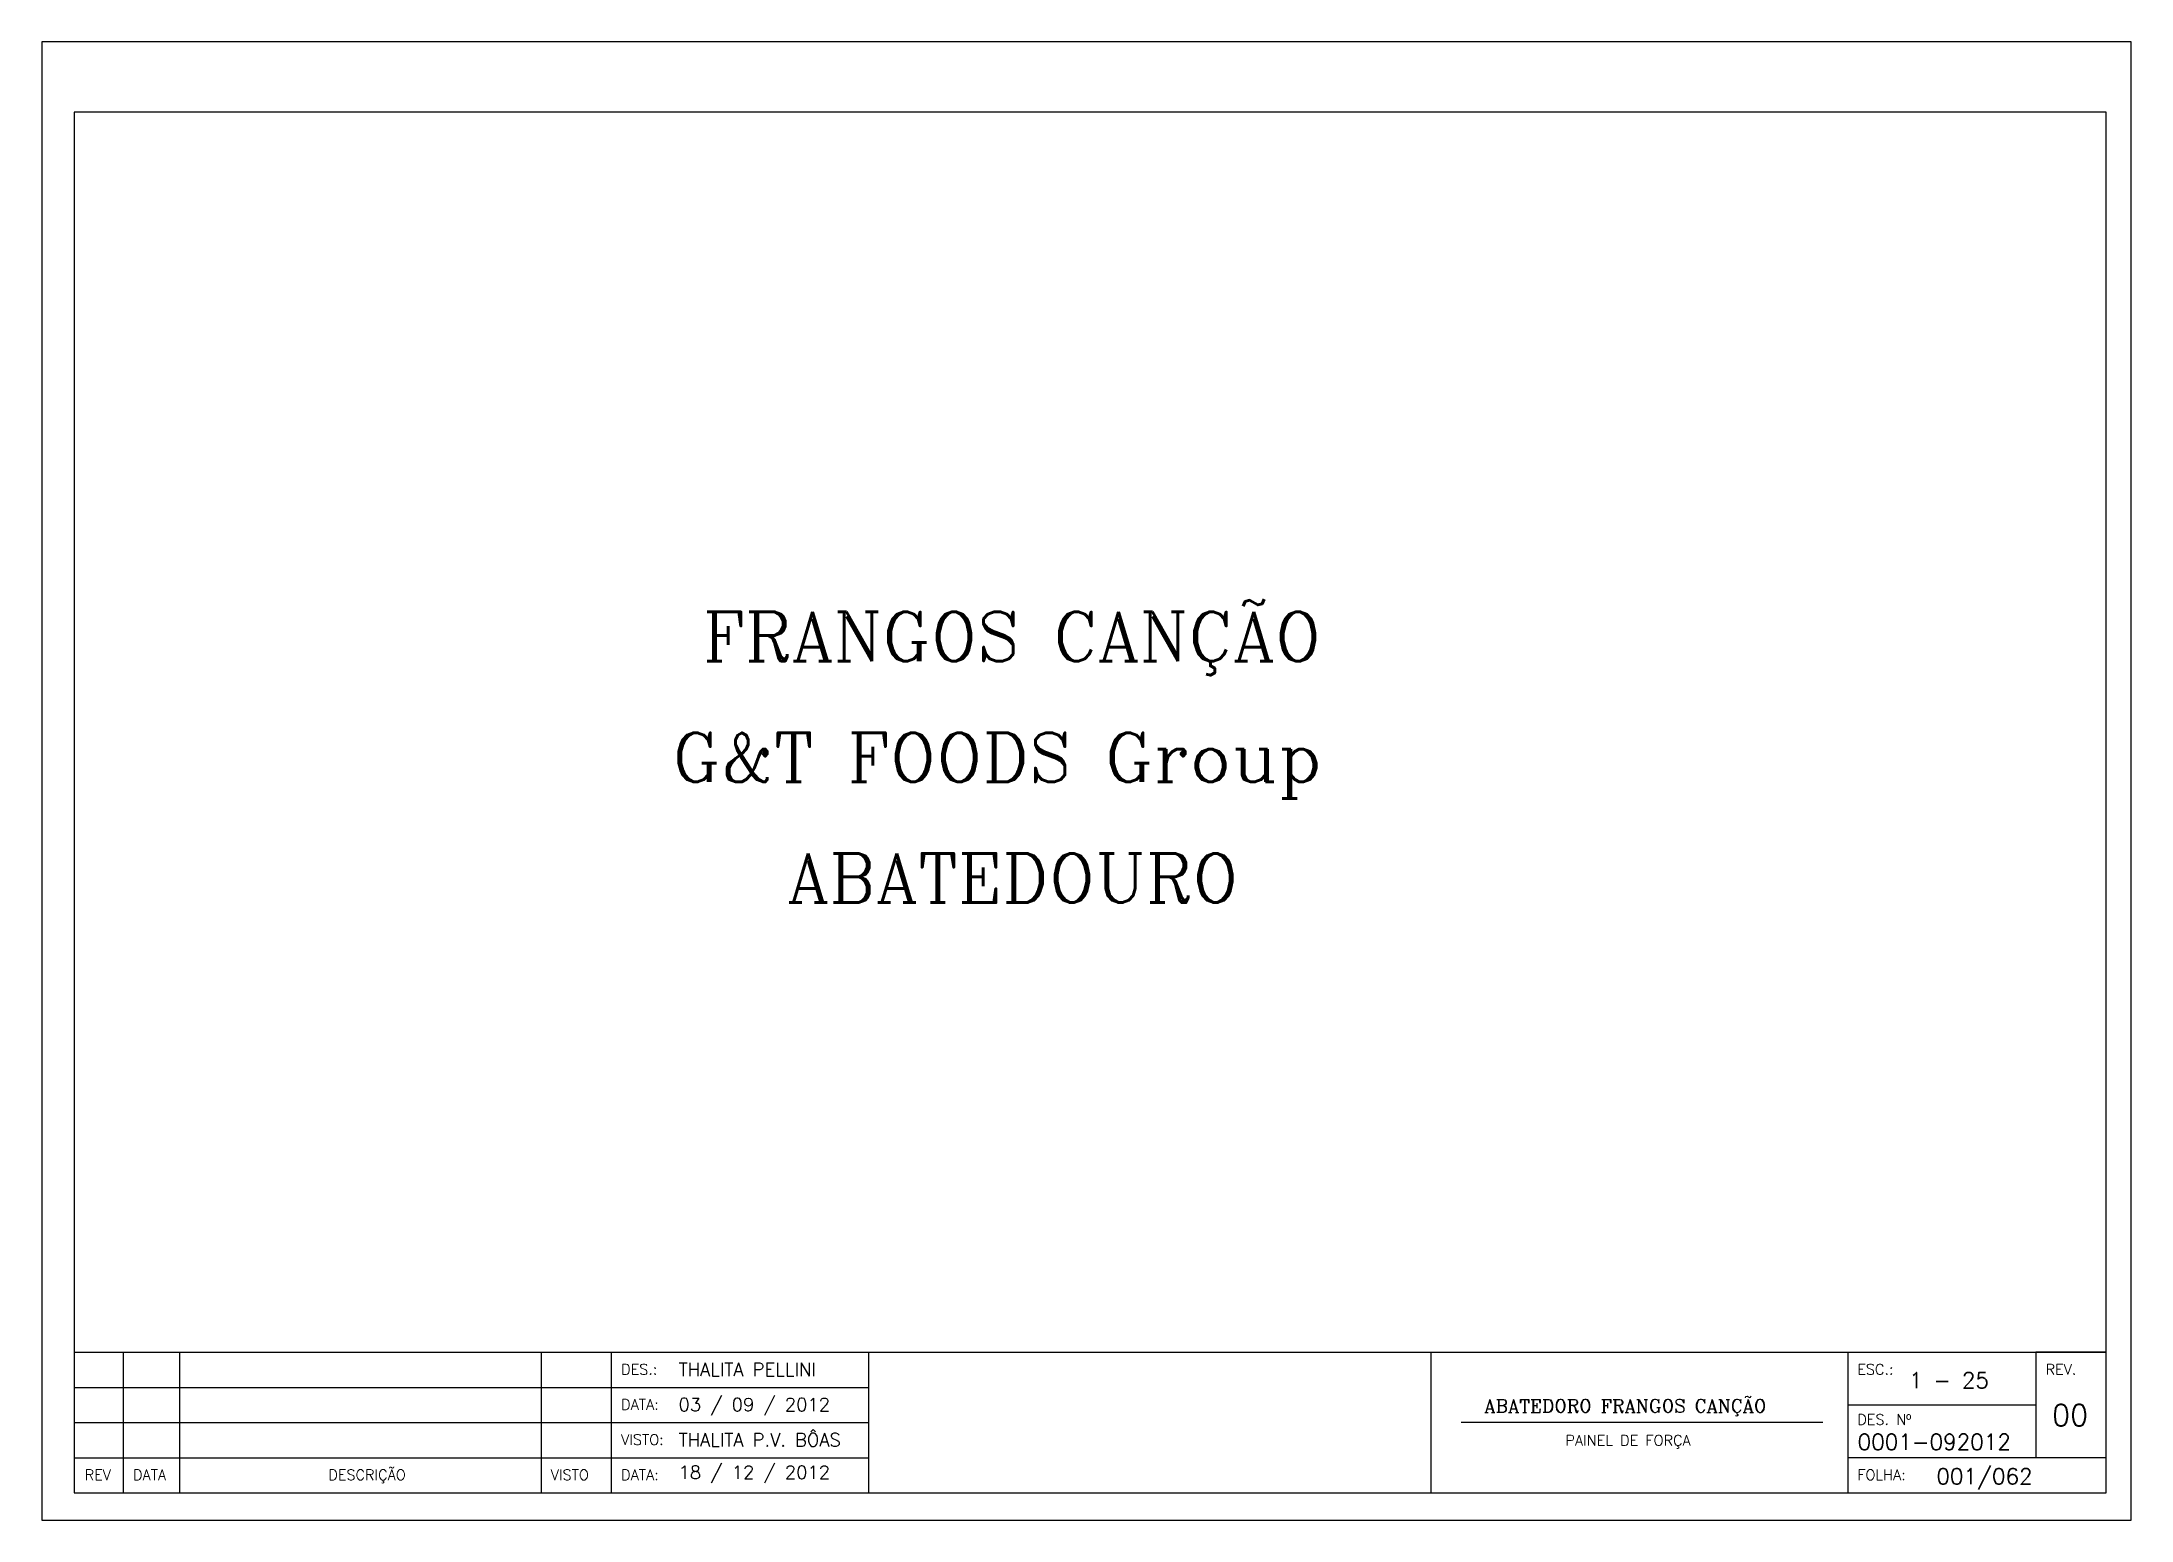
# Model space of a CAD drawing. Header units: millimetres. Extents: x 1974 to 2560, y 1429 to 1567.
# Drawn here: x 1974.11 to 2003.81, y 1533.66 to 1554.68 of the extents above; entities that cross this region are included whole.
import ezdxf

# ---------------------------------------------------------------- set-up
doc = ezdxf.new("R2010")
doc.units = ezdxf.units.MM
for name, color, linetype in [('MARGEM', 1, 'Continuous'), ('TEXTO', 4, 'Continuous'), ('TEXTO_2', 5, 'Continuous'), ('TIMBRE', 7, 'Continuous')]:
    doc.layers.add(name, color=color, linetype=linetype)
doc.styles.add('ROMANC', font='romanc.shx', dxfattribs={"height": 0.55})
doc.styles.add('ROMANS', font='romans.shx', dxfattribs={"height": 37})

msp = doc.modelspace()

# ---------------------------------------------------------------- texts
at = {"style": 'ROMANS'}
for s, p in [('ESC.:', (1999.913, 1535.73)), ('REV.', (2002.589, 1535.73)), ('DES. Nº', (1999.913, 1535.017)), ('PAINEL DE FORÇA', (1995.764, 1534.721)), ('FOLHA:', (1999.913, 1534.23))]:
    msp.add_text(s, height=0.15, dxfattribs=at).set_placement(p)
at = {"layer": 'TEXTO'}
for s, height, style, p in [('FRANGOS CANÇÃO', 0.7, 'ROMANC', (1983.503, 1545.876)), ('G&T FOODS Group', 0.7, 'ROMANC', (1983.069, 1544.158)), ('ABATEDOURO', 0.7, 'ROMANC', (1984.699, 1542.442)), ('THALITA PELLINI', 0.1875, 'ROMANS', (1983.157, 1535.71)), ('03 / 09 / 2012', 0.1875, 'ROMANS', (1983.157, 1535.21)), ('THALITA P.V. BÔAS', 0.1875, 'ROMANS', (1983.157, 1534.71)), ('18 / 12 / 2012', 0.1875, 'ROMANS', (1983.157, 1534.247))]:
    msp.add_text(s, height=height, dxfattribs=dict(at, style=style)).set_placement(p)
at = {"layer": 'TEXTO', "color": 150, "style": 'ROMANS'}
for s, height, p in [('DES.:', 0.15, (1982.342, 1535.73)), ('1 - 25', 0.225, (2000.647, 1535.537)), ('DATA:', 0.15, (1982.342, 1535.23)), ('00', 0.3, (2002.68, 1535.003)), ('VISTO:', 0.15, (1982.342, 1534.73)), ('0001-092012', 0.225, (1999.917, 1534.661)), ('REV', 0.15, (1974.716, 1534.23)), ('DATA', 0.15, (1975.404, 1534.23)), ('DESCRIÇÃO', 0.15, (1978.18, 1534.23)), ('VISTO', 0.15, (1981.342, 1534.23)), ('DATA:', 0.15, (1982.342, 1534.23)), ('001/062', 0.225, (2001.036, 1534.171))]:
    msp.add_text(s, height=height, dxfattribs=at).set_placement(p)
at = {"layer": 'TEXTO_2', "style": 'ROMANC'}
msp.add_text('ABATEDORO FRANGOS CANÇÃO', height=0.1875, dxfattribs=at).set_placement((1994.61, 1535.191))

# ---------------------------------------------------------------- linework, layer by layer
msp.add_line((2003.452, 1536.047), (2002.452, 1536.047))
at = {"layer": 'MARGEM', "color": 7}
msp.add_lwpolyline([(1974.106, 1533.659), (2003.806, 1533.659), (2003.806, 1554.684), (1974.106, 1554.684)], close=True, dxfattribs=at)
at = {"layer": 'TIMBRE', "color": 12}
msp.add_line((2003.452, 1553.684), (1974.568, 1553.684), dxfattribs=at)
at = {"layer": 'TIMBRE'}
for p, q in [((1974.568, 1536.047), (2003.452, 1536.047)), ((1975.268, 1534.047), (1975.268, 1536.047)), ((1976.068, 1534.047), (1976.068, 1536.047)), ((1981.206, 1536.047), (1981.206, 1534.047)), ((1982.206, 1534.047), (1982.206, 1536.047)), ((1985.859, 1536.047), (1985.859, 1534.047)), ((1993.849, 1536.047), (1993.849, 1534.047)), ((1999.777, 1536.047), (1999.777, 1534.047)), ((2002.452, 1536.047), (2002.452, 1534.547)), ((1974.568, 1535.547), (1985.859, 1535.547)), ((2002.452, 1535.297), (1999.777, 1535.297)), ((1974.568, 1535.047), (1985.859, 1535.047)), ((1999.424, 1535.047), (1994.28, 1535.047)), ((1974.568, 1534.547), (1985.859, 1534.547)), ((2003.452, 1534.547), (1999.777, 1534.547))]:
    msp.add_line(p, q, dxfattribs=at)
at = {"layer": 'TIMBRE', "color": 12}
msp.add_lwpolyline([(1974.568, 1534.047), (2003.452, 1534.047), (2003.452, 1553.684), (1974.568, 1553.684)], close=True, dxfattribs=at)

msp.set_redraw_order([(e.dxf.handle, doc.entitydb.next_handle()) for e in msp.query("TEXT MTEXT ATTDEF DIMENSION ARC_DIMENSION")])  # texts and dimensions are drawn at this point

doc.saveas('drawing.dxf')
